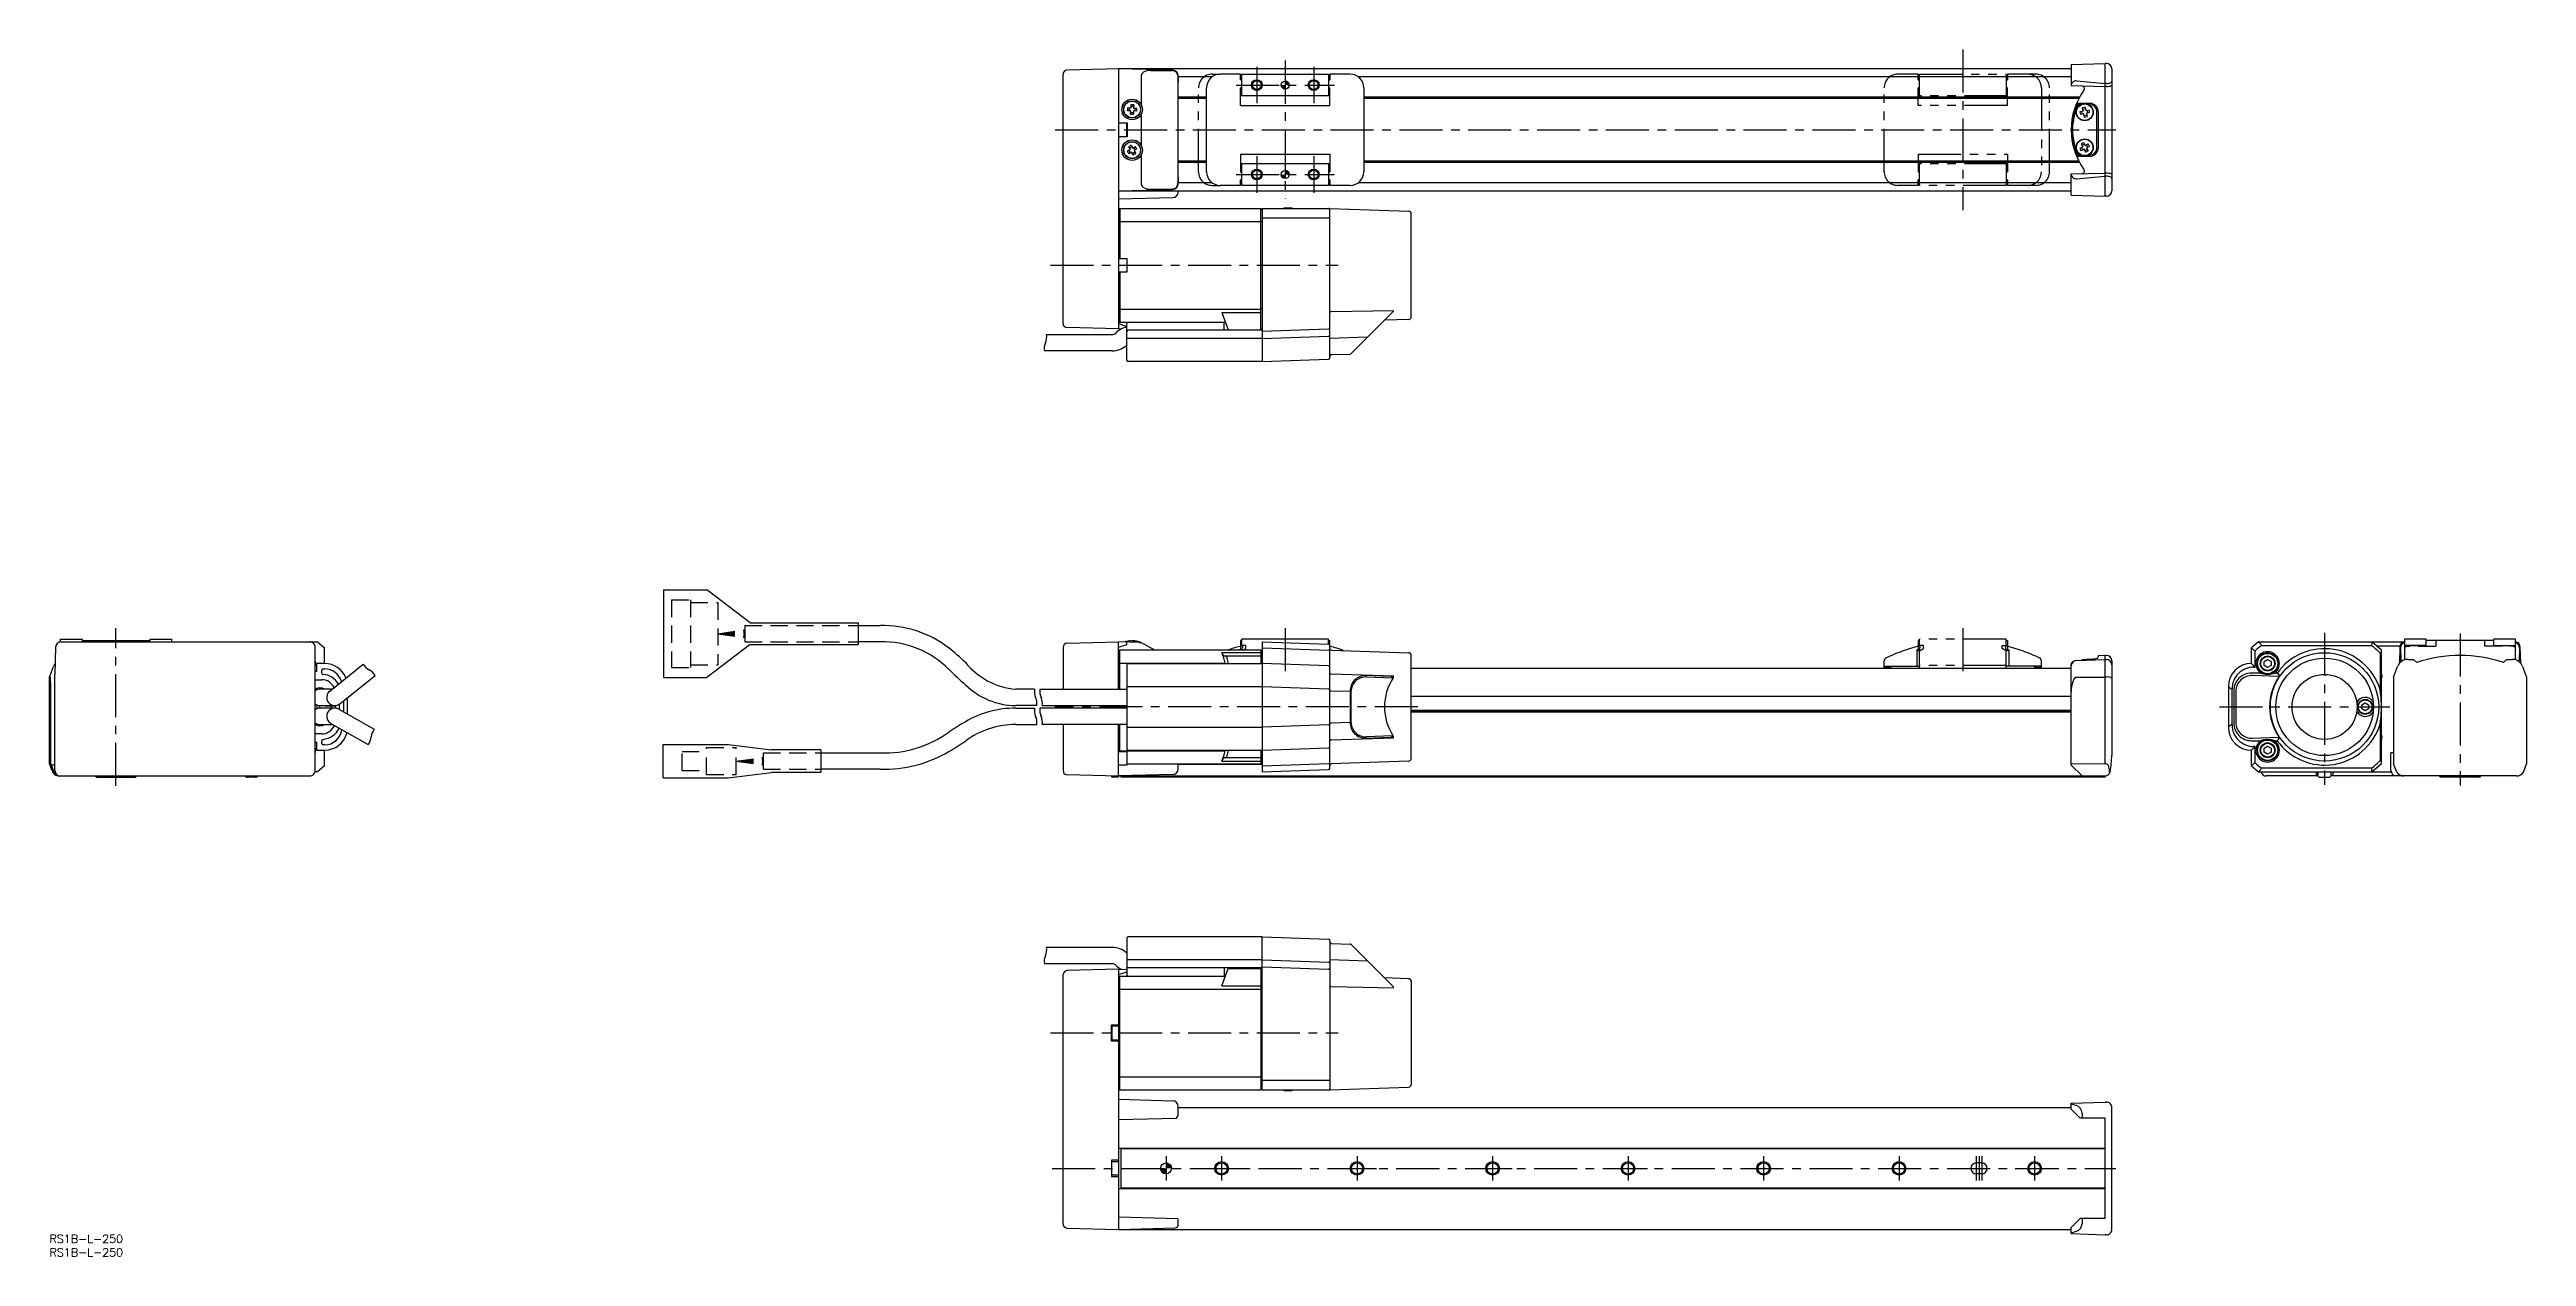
# Model space of a CAD drawing. Extents: x 0 to 914, y -8 to 437.
import ezdxf

# ---------------------------------------------------------------- set-up
doc = ezdxf.new("R2010")
doc.units = 0
doc.header["$LTSCALE"] = 0.5
for name, pattern in [('CENTER', [50.8, 31.75, -6.35, 6.35, -6.35]), ('DASHED', [19.05, 12.7, -6.35]), ('PHANTOM', [63.5, 31.75, -6.35, 6.35, -6.35, 6.35, -6.35])]:
    doc.linetypes.add(name, pattern=pattern)
for name, color, linetype in [('MSM_CENTER', 1, 'CENTER'), ('MSM_CONTINUOUS', 7, 'CONTINUOUS'), ('MSM_DASHED', 4, 'DASHED'), ('MSM_IMAGINARY', 6, 'PHANTOM'), ('MSM_NARROW', 5, 'CONTINUOUS'), ('MSM_PART_NUMBER', 7, 'CONTINUOUS')]:
    doc.layers.add(name, color=color, linetype=linetype)
doc.styles.get("Standard").update_dxf_attribs({"font": 'txt.shx', "height": 6, "bigfont": 'bigfont.shx'})

# ---------------------------------------------------------------- blocks, each defined once
blk = doc.blocks.new('*U3')
at = {"layer": 'MSM_PART_NUMBER'}
blk.add_text('RS1B-L-250', height=3, dxfattribs=at).set_placement((0, -3))
blk = doc.blocks.new('*U4')
at = {"layer": 'MSM_PART_NUMBER'}
blk.add_text('RS1B-L-250', height=3, dxfattribs=at).set_placement((0, -8))
blk = doc.blocks.new('*U5')
at = {"layer": 'MSM_CONTINUOUS', "linetype": 'CONTINUOUS'}
for p, q in [((409.97, 24.5), (410.12, 23.73)), ((410.12, 23.73), (410.56, 23.09)), ((410.56, 23.09), (411.21, 22.65)), ((411.97, 22.5), (411.21, 22.65)), ((411.97, 26.5), (411.97, 26.35)), ((412.74, 26.35), (411.97, 26.5)), ((411.97, 26.35), (411.97, 25.91)), ((411.97, 25.91), (411.97, 25.27)), ((411.97, 25.27), (411.97, 24.5)), ((411.97, 24.5), (411.97, 23.73)), ((411.97, 23.73), (411.97, 23.09)), ((411.97, 23.09), (411.97, 22.65)), ((411.97, 22.65), (411.97, 22.5)), ((412.74, 26.35), (413.39, 25.91)), ((413.39, 25.91), (413.82, 25.27)), ((413.82, 25.27), (413.97, 24.5))]:
    blk.add_line(p, q, dxfattribs=at)
for points in [[(409.97, 24.5), (410.12, 23.73), (411.97, 23.73)], [(410.12, 23.73), (410.56, 23.09), (411.97, 23.09)], [(410.56, 23.09), (411.21, 22.65), (411.97, 22.65)], [(411.97, 26.5), (411.97, 26.35), (412.74, 26.35)], [(411.97, 26.35), (411.97, 25.91), (413.39, 25.91)], [(411.97, 25.91), (411.97, 25.27), (413.82, 25.27)], [(411.97, 25.27), (411.97, 24.5), (413.97, 24.5)]]:
    blk.add_solid(points, dxfattribs=at)
at = {"layer": 'MSM_CONTINUOUS', "linetype": 'CONTINUOUS', "extrusion": (0, 0, -1)}
for points in [[(-409.97, 24.5), (-411.97, 24.5), (-411.97, 23.73)], [(-410.12, 23.73), (-411.97, 23.73), (-411.97, 23.09)], [(-410.56, 23.09), (-411.97, 23.09), (-411.97, 22.65)], [(-411.21, 22.65), (-411.97, 22.65), (-411.97, 22.5)], [(-411.97, 26.35), (-412.74, 26.35), (-413.39, 25.91)], [(-411.97, 25.91), (-413.39, 25.91), (-413.82, 25.27)], [(-411.97, 25.27), (-413.82, 25.27), (-413.97, 24.5)]]:
    blk.add_solid(points, dxfattribs=at)
blk = doc.blocks.new('*U6')
at = {"layer": 'MSM_CONTINUOUS', "linetype": 'CONTINUOUS'}
for p, q in [((454.47, 391.28), (454.67, 390.53)), ((454.67, 390.53), (455.22, 389.98)), ((455.97, 389.78), (455.22, 389.98)), ((455.97, 392.78), (455.97, 392.58)), ((456.72, 392.58), (455.97, 392.78)), ((455.97, 392.58), (455.97, 392.03)), ((455.97, 392.03), (455.97, 391.28)), ((455.97, 391.28), (455.97, 390.53)), ((455.97, 390.53), (455.97, 389.98)), ((455.97, 389.98), (455.97, 389.78)), ((456.72, 392.58), (457.27, 392.03)), ((457.27, 392.03), (457.47, 391.28))]:
    blk.add_line(p, q, dxfattribs=at)
for points in [[(454.47, 391.28), (454.67, 390.53), (455.97, 390.53)], [(454.67, 390.53), (455.22, 389.98), (455.97, 389.98)], [(455.97, 392.78), (455.97, 392.58), (456.72, 392.58)], [(455.97, 392.58), (455.97, 392.03), (457.27, 392.03)], [(455.97, 392.03), (455.97, 391.28), (457.47, 391.28)]]:
    blk.add_solid(points, dxfattribs=at)
at = {"layer": 'MSM_CONTINUOUS', "linetype": 'CONTINUOUS', "extrusion": (0, 0, -1)}
for points in [[(-454.47, 391.28), (-455.97, 391.28), (-455.97, 390.53)], [(-454.67, 390.53), (-455.97, 390.53), (-455.97, 389.98)], [(-455.22, 389.98), (-455.97, 389.98), (-455.97, 389.78)], [(-455.97, 392.58), (-456.72, 392.58), (-457.27, 392.03)], [(-455.97, 392.03), (-457.27, 392.03), (-457.47, 391.28)]]:
    blk.add_solid(points, dxfattribs=at)
blk = doc.blocks.new('*U7')
at = {"layer": 'MSM_CONTINUOUS', "linetype": 'CONTINUOUS'}
for p, q in [((454.47, 424.28), (454.67, 423.53)), ((454.67, 423.53), (455.22, 422.98)), ((455.97, 422.78), (455.22, 422.98)), ((455.97, 425.78), (455.97, 425.58)), ((456.72, 425.58), (455.97, 425.78)), ((455.97, 425.58), (455.97, 425.03)), ((455.97, 425.03), (455.97, 424.28)), ((455.97, 424.28), (455.97, 423.53)), ((455.97, 423.53), (455.97, 422.98)), ((455.97, 422.98), (455.97, 422.78)), ((456.72, 425.58), (457.27, 425.03)), ((457.27, 425.03), (457.47, 424.28))]:
    blk.add_line(p, q, dxfattribs=at)
for points in [[(454.47, 424.28), (454.67, 423.53), (455.97, 423.53)], [(454.67, 423.53), (455.22, 422.98), (455.97, 422.98)], [(455.97, 425.78), (455.97, 425.58), (456.72, 425.58)], [(455.97, 425.58), (455.97, 425.03), (457.27, 425.03)], [(455.97, 425.03), (455.97, 424.28), (457.47, 424.28)]]:
    blk.add_solid(points, dxfattribs=at)
at = {"layer": 'MSM_CONTINUOUS', "linetype": 'CONTINUOUS', "extrusion": (0, 0, -1)}
for points in [[(-454.47, 424.28), (-455.97, 424.28), (-455.97, 423.53)], [(-454.67, 423.53), (-455.97, 423.53), (-455.97, 422.98)], [(-455.22, 422.98), (-455.97, 422.98), (-455.97, 422.78)], [(-455.97, 425.58), (-456.72, 425.58), (-457.27, 425.03)], [(-455.97, 425.03), (-457.27, 425.03), (-457.47, 424.28)]]:
    blk.add_solid(points, dxfattribs=at)

msp = doc.modelspace()

# ---------------------------------------------------------------- linework, layer by layer
at = {"layer": 'MSM_CENTER'}
for p, q in [((445.47, 431.01), (445.47, 417.55)), ((455.97, 433.3), (455.97, 382.38)), ((466.47, 431.01), (466.47, 417.55)), ((705.97, 437.4), (705.97, 378.16)), ((437.82, 424.28), (474.12, 424.28)), ((371.11, 407.78), (762.47, 407.78)), ((445.47, 398.01), (445.47, 384.55)), ((466.47, 398.01), (466.47, 384.55)), ((437.82, 391.28), (474.12, 391.28)), ((369.3, 357.78), (475.53, 357.78)), ((24.5, 165.66), (24.5, 223.82)), ((455.97, 223.82), (455.97, 204.82)), ((705.97, 223.82), (705.97, 204.82)), ((839.47, 222.1), (839.47, 166.04)), ((889.47, 221.85), (889.47, 165.79)), ((504.85, 194.82), (371.01, 194.82)), ((800.69, 194.82), (863.55, 194.82)), ((369.3, 74.5), (475.53, 74.5)), ((411.97, 29), (411.97, 20)), ((432.47, 29), (432.47, 20)), ((482.47, 29), (482.47, 20)), ((532.47, 29), (532.47, 20)), ((582.47, 29), (582.47, 20)), ((632.47, 29), (632.47, 20)), ((682.47, 29), (682.47, 20)), ((710.97, 29), (710.97, 20)), ((711.97, 29), (711.97, 20)), ((712.97, 29), (712.97, 20)), ((732.47, 29), (732.47, 20)), ((369.96, 24.5), (762.47, 24.5)), ((425.29, 24.5), (439.65, 24.5)), ((475.29, 24.5), (489.65, 24.5)), ((525.29, 24.5), (539.65, 24.5)), ((575.29, 24.5), (589.65, 24.5)), ((625.29, 24.5), (639.65, 24.5)), ((675.29, 24.5), (689.65, 24.5)), ((725.29, 24.5), (739.65, 24.5))]:
    msp.add_line(p, q, dxfattribs=at)
at = {"layer": 'MSM_CONTINUOUS'}
for p, q in [((394.47, 430.28), (375.43, 429.78)), ((414.53, 429.76), (394.47, 430.28)), ((745.97, 430.28), (394.47, 430.28)), ((394.47, 430.28), (394.47, 334.28)), ((406.39, 429.72), (414.39, 429.63)), ((745.97, 431.85), (758.47, 432.28)), ((745.97, 431.85), (745.97, 424.07)), ((758.97, 432.28), (758.47, 432.28)), ((758.47, 383.28), (758.47, 432.28)), ((760.97, 430.28), (760.97, 385.28)), ((373.97, 336.28), (373.97, 428.28)), ((402.85, 427.81), (402.85, 417.02)), ((416.37, 427.66), (416.37, 387.91)), ((416.41, 417.78), (416.41, 425.37)), ((416.46, 427.37), (416.47, 427.37)), ((428.97, 427.28), (416.46, 427.28)), ((416.47, 427.28), (416.47, 427.76)), ((426.97, 392.28), (426.97, 423.28)), ((439.47, 428.28), (431.97, 428.28)), ((439.47, 426.28), (439.47, 428.28)), ((439.97, 427.28), (439.47, 427.28)), ((439.47, 426.28), (439.97, 426.28)), ((439.97, 423.28), (439.47, 423.28)), ((439.47, 416.78), (439.47, 423.28)), ((439.97, 420.28), (439.97, 428.28)), ((439.97, 428.28), (471.97, 428.28)), ((471.97, 428.28), (471.97, 420.28)), ((472.47, 427.28), (471.97, 427.28)), ((471.97, 426.28), (472.47, 426.28)), ((472.47, 423.28), (471.97, 423.28)), ((479.97, 428.28), (472.47, 428.28)), ((472.47, 428.28), (472.47, 426.28)), ((472.47, 416.78), (472.47, 423.28)), ((745.97, 427.28), (482.97, 427.28)), ((484.97, 423.27), (484.97, 392.29)), ((745.97, 424.07), (745.97, 424.09)), ((745.97, 424.07), (758.47, 423.78)), ((747.9, 425.85), (758.47, 424.91)), ((758.97, 424.91), (758.47, 424.91)), ((758.97, 423.78), (758.47, 423.78)), ((398.94, 414.79), (397.71, 414.83)), ((398.98, 415.81), (397.75, 415.86)), ((398.4, 415.83), (398.37, 414.8)), ((398.9, 413.56), (398.94, 414.79)), ((398.92, 414.21), (399.95, 414.18)), ((399.02, 417.04), (398.98, 415.81)), ((400.02, 416.35), (398.99, 416.39)), ((399.97, 414.75), (399.93, 413.52)), ((401.2, 414.71), (399.97, 414.75)), ((400.05, 417.01), (400, 415.78)), ((400, 415.78), (401.23, 415.74)), ((400.54, 414.73), (400.58, 415.76)), ((402.85, 413.55), (402.85, 402.02)), ((426.97, 419.78), (416.41, 419.78)), ((426.97, 419.28), (416.41, 419.28)), ((416.42, 417.75), (416.41, 417.78)), ((416.42, 397.82), (416.42, 417.75)), ((472.47, 420.28), (439.47, 420.28)), ((439.47, 416.78), (472.47, 416.78)), ((749.05, 419.78), (484.97, 419.78)), ((748.78, 419.28), (484.97, 419.28)), ((752.97, 417.53), (748.4, 417.53)), ((749.44, 417.03), (748.62, 417.03)), ((750.36, 414.67), (749.16, 414.39)), ((750.59, 413.67), (749.39, 413.39)), ((749.8, 414.54), (750.03, 413.54)), ((750.08, 415.87), (750.36, 414.67)), ((751.23, 415.46), (750.23, 415.23)), ((750.86, 412.47), (750.59, 413.67)), ((750.71, 413.11), (751.72, 413.34)), ((751.08, 416.1), (751.36, 414.9)), ((751.36, 414.9), (752.56, 415.18)), ((752.79, 414.17), (751.59, 413.9)), ((751.59, 413.9), (751.86, 412.7)), ((752.15, 414.02), (751.92, 415.03)), ((752.97, 417.03), (752.51, 417.03)), ((755.47, 401.03), (755.47, 414.53)), ((755.97, 414.53), (755.97, 401.03)), ((394.47, 410.4), (397.59, 410.4)), ((397.47, 410.28), (394.47, 410.28)), ((394.47, 405.28), (397.47, 405.28)), ((397.59, 405.17), (394.47, 405.17)), ((397.47, 410.28), (397.59, 410.4)), ((397.47, 405.28), (397.47, 410.28)), ((397.59, 405.17), (397.47, 405.28)), ((397.59, 410.4), (397.59, 405.17)), ((749.67, 402.56), (750.27, 401.48)), ((750.89, 402.48), (749.99, 401.98)), ((750.57, 403.06), (751.17, 401.98)), ((751.17, 401.98), (752.25, 402.58)), ((752.17, 401.36), (751.67, 402.26)), ((398.77, 400.48), (397.7, 399.87)), ((398.16, 401.55), (398.77, 400.48)), ((399.28, 399.58), (398.21, 398.97)), ((398.27, 400.19), (398.78, 399.3)), ((399.38, 401.48), (398.49, 400.97)), ((399.06, 402.06), (399.67, 400.98)), ((399.89, 398.51), (399.28, 399.58)), ((399.56, 399.08), (400.46, 399.59)), ((399.67, 400.98), (400.74, 401.59)), ((400.67, 400.37), (400.16, 401.27)), ((401.24, 400.7), (400.17, 400.09)), ((400.17, 400.09), (400.78, 399.02)), ((402.85, 398.55), (402.85, 387.76)), ((416.42, 397.82), (416.41, 397.78)), ((416.41, 390.19), (416.41, 397.78)), ((416.41, 396.28), (426.97, 396.28)), ((416.41, 395.78), (426.97, 395.78)), ((439.47, 398.78), (439.47, 392.28)), ((439.47, 398.78), (472.47, 398.78)), ((472.47, 395.28), (439.47, 395.28)), ((439.97, 387.28), (439.97, 395.28)), ((471.97, 395.28), (471.97, 387.28)), ((472.47, 398.78), (472.47, 392.28)), ((484.97, 396.28), (748.78, 396.28)), ((484.97, 395.78), (749.05, 395.78)), ((748.4, 398.03), (752.97, 398.03)), ((748.62, 398.53), (749.44, 398.53)), ((750.27, 401.48), (749.2, 400.88)), ((750.77, 400.58), (749.7, 399.98)), ((749.77, 401.2), (750.27, 400.3)), ((751.37, 399.51), (750.77, 400.58)), ((751.05, 400.08), (751.95, 400.58)), ((752.75, 401.68), (751.67, 401.08)), ((751.67, 401.08), (752.27, 400.01)), ((752.51, 398.53), (752.97, 398.53)), ((394.47, 385.28), (414.53, 385.81)), ((394.47, 385.28), (745.97, 385.28)), ((406.39, 385.85), (414.39, 385.94)), ((416.46, 388.28), (428.97, 388.28)), ((416.46, 388.19), (416.47, 388.19)), ((416.47, 387.81), (416.47, 388.28)), ((416.47, 385.28), (416.47, 384.81)), ((439.47, 387.28), (431.97, 387.28)), ((439.47, 392.28), (439.97, 392.28)), ((439.97, 389.28), (439.47, 389.28)), ((439.47, 387.28), (439.47, 389.28)), ((439.47, 388.28), (439.97, 388.28)), ((471.97, 387.28), (439.97, 387.28)), ((471.97, 392.28), (472.47, 392.28)), ((472.47, 389.28), (471.97, 389.28)), ((471.97, 388.28), (472.47, 388.28)), ((472.47, 389.28), (472.47, 387.28)), ((479.97, 387.28), (472.47, 387.28)), ((482.97, 388.28), (745.97, 388.28)), ((745.97, 391.49), (758.47, 391.78)), ((745.97, 391.48), (745.97, 391.49)), ((745.97, 383.72), (745.97, 391.49)), ((747.9, 389.72), (758.47, 390.65)), ((758.97, 391.78), (758.47, 391.78)), ((758.97, 390.65), (758.47, 390.65)), ((394.47, 382.28), (414.53, 382.81)), ((394.97, 378.78), (394.47, 378.28)), ((394.97, 378.78), (446.97, 378.78)), ((394.97, 378.78), (394.97, 360.28)), ((447.47, 378.28), (446.97, 378.78)), ((446.97, 333.98), (446.97, 378.78)), ((447.47, 378.78), (472.47, 378.78)), ((447.47, 378.78), (447.47, 322.28)), ((447.47, 375.28), (471.99, 375.28)), ((455.47, 379.03), (458.47, 379.03)), ((455.47, 379.03), (455.47, 378.78)), ((458.47, 378.78), (458.47, 379.03)), ((472.47, 323.64), (472.47, 378.78)), ((472.47, 378.78), (501.51, 377.77)), ((502.47, 338.8), (502.47, 376.77)), ((745.97, 383.72), (758.47, 383.28)), ((758.97, 383.28), (758.47, 383.28)), ((394.47, 373.78), (394.97, 373.95)), ((394.97, 373.95), (446.97, 373.95)), ((447.47, 373.78), (446.97, 373.95)), ((394.47, 360.28), (397.47, 360.28)), ((397.47, 360.28), (397.47, 355.28)), ((397.47, 355.28), (394.47, 355.28)), ((394.97, 355.28), (394.97, 336.78)), ((394.47, 341.79), (394.97, 341.62)), ((394.97, 341.62), (446.97, 341.62)), ((432.53, 340.42), (446.97, 340.42)), ((432.53, 340.42), (434.87, 333.98)), ((447.47, 341.79), (446.97, 341.62)), ((472.96, 340.71), (495.94, 341.13)), ((495.79, 340.7), (480.28, 325.19)), ((367.89, 332.21), (392.05, 332.21)), ((394.47, 334.28), (375.43, 334.78)), ((394.47, 337.28), (394.97, 336.78)), ((394.47, 336.24), (397.47, 335.24)), ((394.47, 334.28), (395.5, 334.3)), ((394.97, 336.78), (433.85, 336.78)), ((397.47, 322.78), (397.47, 336.28)), ((447.47, 330.78), (397.47, 330.78)), ((447.47, 333.78), (397.97, 333.78)), ((433.47, 333.78), (433.47, 336.78)), ((434.87, 333.98), (446.97, 333.98)), ((445.57, 333.98), (445.57, 333.78)), ((446.97, 333.98), (447.47, 334.48)), ((447.47, 333.41), (471.99, 334.27)), ((447.47, 330.78), (472, 331.64)), ((471.99, 334.27), (472, 334.27)), ((486.35, 331.26), (472.47, 330.78)), ((501.51, 337.8), (492.57, 337.48)), ((392.05, 326.21), (367.08, 326.21)), ((447.47, 322.28), (397.97, 322.28)), ((447.47, 322.28), (471.99, 323.14)), ((472.96, 324.8), (479.94, 325.04)), ((226.55, 237.98), (226.55, 205.66)), ((226.55, 237.98), (242.55, 237.98)), ((258.55, 225.78), (242.55, 237.98)), ((4, 219.82), (12, 219.82)), ((4, 218.8), (4, 219.82)), ((12, 219.82), (12, 218.82)), ((37, 219.82), (45, 219.82)), ((37, 219.82), (37, 218.82)), ((45, 219.82), (45, 218.82)), ((258.55, 225.78), (298.55, 225.78)), ((298.55, 217.86), (298.55, 225.78)), ((298.55, 224.82), (306.55, 224.82)), ((471.97, 219.82), (439.97, 219.82)), ((439.97, 217.31), (439.97, 219.82)), ((471.97, 217.96), (471.97, 219.82)), ((868.97, 219.82), (868.97, 212.14)), ((876.97, 219.82), (868.97, 219.82)), ((876.97, 217.19), (876.97, 219.82)), ((909.97, 219.82), (901.97, 219.82)), ((901.97, 217.19), (901.97, 219.82)), ((909.97, 212.14), (909.97, 219.82)), ((2.26, 216.87), (2, 206.82)), ((4.26, 218.82), (98.87, 218.82)), ((12, 219.32), (37, 219.32)), ((15.5, 219.32), (15.5, 219.08)), ((16.3, 219.02), (16.3, 219.18)), ((16.81, 219.18), (16.81, 219.09)), ((17.7, 219.13), (17.7, 219.18)), ((31.47, 219.18), (31.47, 219.18)), ((32.5, 219.01), (32.5, 219.18)), ((32.53, 219.18), (32.53, 219.01)), ((33.5, 219.32), (33.5, 219.06)), ((98, 171.32), (98, 216.82)), ((101.5, 210.82), (98.5, 210.82)), ((98.5, 210.82), (98.5, 207.82)), ((98.87, 218.82), (101.5, 216.57)), ((101.5, 210.82), (101.5, 216.57)), ((103.38, 200.66), (115.75, 210.6)), ((258.55, 217.86), (242.55, 205.66)), ((258.55, 217.86), (298.55, 217.86)), ((306.54, 218.82), (298.55, 218.82)), ((373.97, 216.72), (373.97, 201.32)), ((375.53, 218.32), (394.47, 218.82)), ((394.47, 201.32), (394.47, 218.82)), ((402.85, 218.6), (394.47, 218.82)), ((394.47, 216.82), (397.47, 217.82)), ((394.97, 215.82), (394.47, 215.32)), ((394.47, 210.81), (394.97, 210.98)), ((394.97, 201.32), (394.97, 215.82)), ((394.97, 215.82), (446.97, 215.82)), ((394.97, 210.98), (433.85, 210.98)), ((397.47, 217.82), (397.47, 218.74)), ((397.47, 210.32), (397.47, 179.32)), ((397.97, 210.82), (447.47, 210.82)), ((398.77, 219.18), (398.77, 219.13)), ((398.94, 219.15), (398.94, 219.18)), ((398.98, 219.18), (398.98, 219.15)), ((399.67, 219.09), (399.67, 219.18)), ((400, 219.18), (400, 219.18)), ((400.17, 219.18), (400.17, 219.02)), ((402.11, 218.62), (402.51, 218.62)), ((402.51, 218.61), (402.51, 218.62)), ((402.85, 218.6), (407.67, 215.82)), ((432.53, 214.83), (446.97, 214.83)), ((433.85, 213.62), (433.81, 213.62)), ((433.85, 213.62), (446.97, 213.62)), ((433.85, 210.82), (433.85, 210.98)), ((439.47, 215.82), (438.97, 215.82)), ((439.47, 219.32), (439.47, 215.82)), ((439.97, 219.32), (439.47, 219.32)), ((441.47, 217.42), (439.97, 217.42)), ((439.97, 215.82), (439.97, 215.99)), ((440.17, 217.11), (440.17, 216.59)), ((440.43, 215.82), (441.47, 216.42)), ((441.47, 216.42), (441.47, 217.42)), ((446.97, 215.82), (446.97, 210.82)), ((446.97, 215.82), (447.47, 215.32)), ((446.97, 214.83), (447.47, 214.46)), ((446.97, 213.62), (447.47, 213.12)), ((447.47, 218.82), (447.47, 170.82)), ((447.47, 218.82), (471.99, 217.96)), ((447.47, 216.57), (472, 215.71)), ((471.99, 209.96), (447.47, 210.82)), ((471.97, 219.32), (472.47, 219.32)), ((471.99, 217.96), (472, 217.96)), ((472.47, 172.17), (472.47, 219.32)), ((472.96, 215.8), (501.51, 214.8)), ((502.47, 175.83), (502.47, 213.8)), ((745.97, 173.32), (745.97, 210.43)), ((746.35, 211.12), (746.07, 211.12)), ((746.47, 211.62), (746.87, 211.62)), ((746.47, 211.62), (746.47, 211.27)), ((747.9, 211.95), (758.47, 212.32)), ((758.47, 213.82), (755.97, 213.6)), ((755.97, 213.6), (755.97, 213.14)), ((758.47, 173.82), (758.47, 213.82)), ((758.97, 213.82), (758.47, 213.82)), ((758.47, 212.32), (758.97, 212.32)), ((760.97, 211.82), (760.97, 177.02)), ((815.1, 218.82), (812.47, 216.57)), ((812.47, 216.57), (813.33, 215.71)), ((812.47, 210.82), (812.47, 216.57)), ((813.32, 209.96), (812.47, 210.82)), ((813.83, 209.46), (812.47, 210.82)), ((813.33, 215.71), (813.83, 215.5)), ((813.83, 209.46), (813.83, 215.5)), ((815.1, 218.82), (815.96, 217.96)), ((815.1, 218.82), (868.97, 218.82)), ((815.96, 217.96), (816.13, 217.46)), ((816.13, 217.46), (856.8, 217.46)), ((817.22, 211.54), (818.47, 212.26)), ((817.22, 210.1), (817.22, 211.54)), ((818.47, 212.26), (819.72, 211.54)), ((819.72, 211.54), (819.72, 210.1)), ((856.97, 217.96), (856.8, 217.46)), ((860.47, 215.69), (856.97, 218.82)), ((856.97, 218.82), (856.97, 217.96)), ((858.65, 217.32), (867.3, 217.32)), ((859.97, 214.63), (860.47, 214.84)), ((859.97, 214.63), (859.97, 201.24)), ((860.47, 173.95), (860.47, 215.69)), ((867.24, 216.87), (867.08, 210.89)), ((867.54, 216.56), (867.63, 211.94)), ((876.97, 217.42), (868.97, 217.42)), ((869.97, 217.19), (870.97, 217.19)), ((870.14, 212.32), (872.34, 212.32)), ((870.97, 217.19), (870.97, 217.31)), ((873.97, 217.31), (870.97, 217.31)), ((872.34, 212.32), (873.47, 211.19)), ((873.97, 217.31), (873.97, 217.19)), ((873.97, 217.19), (880.47, 217.19)), ((901.97, 219.32), (876.97, 219.32)), ((880.47, 219.32), (880.47, 217.19)), ((898.47, 219.32), (898.47, 217.19)), ((904.97, 217.19), (898.47, 217.19)), ((901.97, 217.42), (909.97, 217.42)), ((904.97, 217.31), (904.97, 217.19)), ((907.97, 217.31), (904.97, 217.31)), ((905.47, 211.19), (906.6, 212.32)), ((906.6, 212.32), (908.81, 212.32)), ((907.97, 217.19), (907.97, 217.31)), ((908.97, 217.19), (907.97, 217.19)), ((911.4, 216.56), (911.32, 211.94)), ((911.87, 210.89), (911.71, 216.87)), ((0, 205.82), (1.41, 209.69)), ((0.37, 205.75), (0, 205.82)), ((0, 173.82), (0, 205.82)), ((2, 171.32), (2, 206.82)), ((98.5, 207.82), (98, 207.82)), ((98, 204.82), (100.46, 204.82)), ((98.66, 201.64), (98.66, 201.11)), ((99.66, 201.82), (99.66, 201.32)), ((104.2, 201.32), (99.76, 201.32)), ((100.46, 207.3), (100.46, 208.32)), ((100.96, 208.82), (101.46, 208.82)), ((107.14, 195.98), (120.15, 206.44)), ((226.55, 205.66), (242.55, 205.66)), ((363.47, 201.32), (356.55, 201.32)), ((365.47, 201.32), (397.47, 201.32)), ((397.47, 202.32), (447.47, 202.32)), ((447.47, 202.32), (471.99, 201.47)), ((471.99, 201.47), (472.47, 201.47)), ((472.96, 207.01), (495.94, 206.22)), ((495.1, 206.03), (485.63, 206.36)), ((485.97, 205.86), (495.43, 205.53)), ((495.43, 205.53), (495.79, 205.58)), ((502.47, 209.12), (745.97, 209.12)), ((747.9, 205.75), (758.47, 205.82)), ((758.97, 205.82), (758.47, 205.82)), ((803.97, 202.32), (804.83, 201.47)), ((803.97, 202.32), (803.97, 187.31)), ((804.83, 201.47), (805.33, 201.47)), ((805.33, 188.17), (805.33, 201.47)), ((815.91, 207.3), (812.49, 207.3)), ((822.39, 206.03), (812.93, 206.36)), ((813.33, 209.96), (813.32, 209.96)), ((813.32, 209.46), (813.83, 209.46)), ((815.91, 207.3), (816.21, 207.71)), ((818.47, 209.37), (817.22, 210.1)), ((819.72, 210.1), (818.47, 209.37)), ((820.74, 207.71), (821.03, 207.3)), ((821.99, 207.3), (821.03, 207.3)), ((821.99, 207.3), (822.39, 207.01)), ((822.39, 207.01), (822.82, 206.22)), ((859.97, 201.24), (860.47, 201.24)), ((864.97, 205.82), (866.38, 209.69)), ((864.97, 205.82), (864.97, 173.82)), ((912.56, 209.69), (913.97, 205.82)), ((913.97, 205.82), (913.97, 173.82)), ((0.44, 173.9), (0.44, 200.09)), ((98.66, 195.53), (98.66, 194.11)), ((99.66, 195.32), (99.66, 194.32)), ((99.76, 195.32), (105.26, 195.32)), ((105.26, 194.32), (99.76, 194.32)), ((101.76, 195.07), (101.76, 195.32)), ((105.46, 195.07), (101.76, 195.07)), ((103.96, 194.32), (103.96, 195.07)), ((105.46, 195.07), (105.46, 194.31)), ((106.73, 193.93), (119.83, 186.54)), ((106.96, 193.8), (106.96, 195.85)), ((108.46, 197.04), (108.46, 192.96)), ((110, 192.09), (110, 198.28)), ((364.28, 195.32), (356.55, 195.32)), ((356.55, 194.32), (363.47, 194.32)), ((397.47, 194.32), (365.47, 194.32)), ((366.28, 195.32), (397.47, 195.32)), ((373.97, 195.32), (373.97, 194.32)), ((394.47, 194.32), (394.47, 195.32)), ((394.97, 195.32), (394.97, 194.32)), ((472.47, 200.8), (472.96, 200.8)), ((472.96, 200.8), (479.94, 200.56)), ((479.94, 200.56), (479.94, 189.08)), ((479.94, 200.56), (480.28, 200.56)), ((480.28, 189.08), (480.28, 200.56)), ((502.47, 198.82), (745.97, 198.82)), ((502.47, 193.61), (745.97, 193.61)), ((502.47, 193.32), (745.97, 193.32)), ((502.47, 193.03), (745.97, 193.03)), ((805.99, 200.8), (805.99, 188.83)), ((806.73, 200.56), (806.73, 189.08)), ((853.22, 195.54), (854.47, 196.26)), ((853.22, 194.1), (853.22, 195.54)), ((854.47, 193.37), (853.22, 194.1)), ((854.47, 196.26), (855.72, 195.54)), ((855.72, 194.1), (854.47, 193.37)), ((855.72, 195.54), (855.72, 194.1)), ((860.47, 194.86), (860.47, 194.77)), ((100.46, 184.82), (98, 184.82)), ((98.66, 188.53), (98.66, 188)), ((99.66, 188.32), (99.66, 187.82)), ((99.76, 188.32), (104.47, 188.32)), ((103.79, 188.71), (117.59, 180.91)), ((356.55, 188.32), (364.28, 188.32)), ((397.47, 188.32), (366.28, 188.32)), ((373.97, 188.32), (373.97, 171.82)), ((394.47, 168.82), (394.47, 188.32)), ((394.97, 178.32), (394.97, 188.32)), ((397.47, 187.32), (447.47, 187.32)), ((471.99, 188.17), (447.47, 187.31)), ((471.99, 188.17), (472.47, 188.17)), ((472.47, 188.83), (472.96, 188.83)), ((479.94, 189.08), (472.96, 188.83)), ((472.96, 182.63), (495.94, 183.42)), ((479.94, 189.08), (480.28, 189.08)), ((485.63, 183.28), (495.1, 183.61)), ((495.43, 184.11), (485.97, 183.78)), ((495.79, 184.06), (495.43, 184.11)), ((804.83, 188.17), (803.97, 187.31)), ((804.83, 188.17), (805.33, 188.17)), ((812.93, 183.28), (822.39, 183.61)), ((822.39, 182.63), (822.82, 183.42)), ((859.97, 188.39), (860.47, 188.39)), ((859.97, 188.39), (859.97, 175)), ((0.44, 173.9), (0, 173.82)), ((0.92, 171.29), (0, 173.82)), ((0.44, 173.9), (1.31, 171.29)), ((98, 181.82), (98.5, 181.82)), ((98.5, 181.82), (98.5, 178.82)), ((98.5, 178.82), (101.5, 178.82)), ((100.46, 181.32), (100.46, 182.33)), ((101.46, 180.82), (100.96, 180.82)), ((101.5, 173.07), (101.5, 178.82)), ((226.42, 168.66), (226.42, 180.98)), ((226.42, 180.98), (250.42, 180.98)), ((250.42, 180.98), (266.42, 178.98)), ((284.55, 178.98), (266.42, 178.98)), ((284.55, 178.98), (284.55, 170.66)), ((284.55, 177.82), (306.55, 177.82)), ((394.47, 178.83), (394.97, 178.65)), ((394.47, 178.32), (397.47, 178.32)), ((394.97, 178.65), (433.85, 178.65)), ((397.47, 178.32), (397.47, 173.32)), ((397.47, 173.82), (446.97, 173.82)), ((397.97, 178.82), (447.47, 178.82)), ((416.47, 171.84), (416.47, 173.82)), ((416.47, 173.73), (447.47, 173.73)), ((432.53, 174.8), (446.97, 174.8)), ((446.97, 176.02), (433.83, 176.02)), ((433.85, 178.65), (433.85, 178.82)), ((446.97, 178.82), (446.97, 173.82)), ((447.47, 176.52), (446.97, 176.02)), ((447.47, 175.18), (446.97, 174.8)), ((447.47, 174.32), (446.97, 173.82)), ((447.47, 178.82), (471.99, 179.67)), ((447.47, 173.07), (472, 173.92)), ((501.51, 174.83), (472.96, 173.84)), ((745.97, 173.9), (758.47, 173.82)), ((758.79, 173.82), (758.47, 173.82)), ((812.47, 178.82), (813.83, 180.17)), ((812.47, 178.82), (813.32, 179.67)), ((812.47, 173.07), (812.47, 178.82)), ((812.47, 173.07), (813.33, 173.92)), ((812.49, 182.34), (815.91, 182.34)), ((813.83, 180.17), (813.32, 180.17)), ((813.32, 179.67), (813.33, 179.67)), ((813.33, 173.92), (813.83, 174.14)), ((813.83, 174.14), (813.83, 180.17)), ((815.91, 182.34), (816.21, 181.93)), ((817.22, 179.54), (818.47, 180.26)), ((817.22, 178.1), (817.22, 179.54)), ((818.47, 177.37), (817.22, 178.1)), ((818.47, 180.26), (819.72, 179.54)), ((819.72, 178.1), (818.47, 177.37)), ((819.72, 179.54), (819.72, 178.1)), ((821.03, 182.34), (820.74, 181.93)), ((821.03, 182.34), (821.99, 182.34)), ((821.99, 182.34), (822.39, 182.63)), ((856.97, 170.82), (860.47, 173.95)), ((859.97, 175), (860.47, 174.8)), ((864.97, 177.82), (863.97, 177.82)), ((863.97, 171.32), (863.97, 177.82)), ((866.08, 170.77), (864.97, 173.82)), ((912.86, 170.77), (913.97, 173.82)), ((2, 173.32), (0.63, 173.32)), ((3.65, 169.32), (21.45, 169.32)), ((17, 169.12), (17, 169.32)), ((17.3, 168.82), (17, 169.12)), ((17.3, 168.82), (31.7, 168.82)), ((21.45, 169.32), (21.5, 169.39)), ((21.5, 169.39), (27.5, 169.39)), ((27.5, 169.39), (27.55, 169.32)), ((27.55, 169.32), (71.45, 169.32)), ((32, 169.12), (31.7, 168.82)), ((32, 169.32), (32, 169.12)), ((71.45, 169.32), (71.5, 169.39)), ((71.5, 169.39), (77.5, 169.39)), ((76, 168.82), (73, 168.82)), ((77.5, 169.39), (77.55, 169.32)), ((77.55, 169.32), (96, 169.32)), ((98.87, 170.82), (97.94, 170.82)), ((101.5, 173.07), (98.87, 170.82)), ((226.42, 168.66), (250.42, 168.66)), ((250.42, 168.66), (266.42, 170.66)), ((284.55, 170.66), (266.42, 170.66)), ((306.55, 171.82), (284.55, 171.82)), ((375.43, 169.82), (394.47, 169.32)), ((391.97, 168.82), (391.97, 169.38)), ((394.47, 168.82), (391.97, 168.82)), ((397.47, 173.32), (394.47, 173.32)), ((414.53, 169.84), (394.47, 169.32)), ((394.47, 169.32), (758.47, 169.32)), ((395.47, 168.82), (395.47, 169.32)), ((395.47, 169.12), (758.47, 169.12)), ((758.47, 168.82), (395.47, 168.82)), ((447.47, 170.82), (471.99, 171.67)), ((472, 171.67), (471.99, 171.67)), ((745.97, 173.32), (749.97, 169.32)), ((758.47, 169.32), (758.47, 168.82)), ((760.1, 170.77), (760.13, 170.34)), ((812.47, 173.07), (815.1, 170.82)), ((815.06, 170.82), (864.04, 170.82)), ((815.1, 170.82), (815.96, 171.67)), ((815.96, 171.67), (816.13, 172.17)), ((856.8, 172.17), (816.13, 172.17)), ((836.43, 169.32), (817.97, 169.32)), ((836.43, 170.82), (836.43, 169.32)), ((836.47, 169.39), (836.43, 169.32)), ((836.47, 170.82), (836.47, 169.39)), ((837.07, 169.39), (836.47, 169.39)), ((836.97, 170.82), (836.97, 169.82)), ((837.97, 168.82), (840.97, 168.82)), ((842.47, 169.39), (841.87, 169.39)), ((841.97, 169.82), (841.97, 170.82)), ((842.47, 170.82), (842.47, 169.39)), ((842.52, 169.32), (842.47, 169.39)), ((842.52, 170.82), (842.52, 169.32)), ((910.32, 169.32), (842.52, 169.32)), ((856.97, 171.67), (856.8, 172.17)), ((856.97, 170.82), (856.97, 171.67)), ((881.97, 169.12), (881.97, 169.32)), ((881.97, 169.12), (882.27, 168.82)), ((896.67, 168.82), (882.27, 168.82)), ((896.67, 168.82), (896.97, 169.12)), ((896.97, 169.32), (896.97, 169.12)), ((447.47, 110), (397.97, 110)), ((447.47, 110), (471.99, 109.14)), ((447.47, 53.5), (447.47, 110)), ((392.05, 106.08), (367.89, 106.08)), ((397.47, 109.5), (397.47, 96)), ((447.47, 101.5), (397.47, 101.5)), ((447.47, 101.5), (472, 100.64)), ((472.47, 108.64), (472.47, 53.5)), ((486.35, 101.02), (472.47, 101.5)), ((472.96, 107.48), (479.94, 107.24)), ((495.79, 91.58), (480.28, 107.09)), ((367.08, 100.08), (392.05, 100.08)), ((373.97, 4), (373.97, 96.06)), ((394.47, 98), (375.43, 97.5)), ((394.47, 98), (394.47, 2)), ((394.47, 98), (397.47, 97.96)), ((394.47, 96.04), (397.47, 97.04)), ((394.47, 95), (394.97, 95.5)), ((394.97, 53.5), (394.97, 95.5)), ((394.97, 95.5), (433.85, 95.5)), ((447.47, 98.5), (397.97, 98.5)), ((432.53, 91.87), (434.87, 98.3)), ((432.53, 91.87), (446.97, 91.87)), ((433.47, 98.5), (433.47, 95.5)), ((434.87, 98.3), (446.97, 98.3)), ((445.57, 98.3), (445.57, 98.5)), ((446.97, 98.3), (446.97, 53.5)), ((446.97, 98.3), (447.47, 97.8)), ((447.47, 98.87), (471.99, 98.01)), ((471.99, 98.01), (472, 98.01)), ((472.96, 91.58), (495.94, 91.15)), ((501.51, 94.49), (492.57, 94.8)), ((502.47, 93.49), (502.47, 55.51)), ((394.47, 90.49), (394.97, 90.66)), ((394.97, 90.66), (446.97, 90.66)), ((447.47, 90.49), (446.97, 90.66)), ((391.87, 77.5), (394.47, 77.55)), ((391.87, 71.5), (391.87, 77.5)), ((391.87, 76.96), (391.97, 76.96)), ((391.97, 77.5), (391.97, 71.5)), ((394.47, 77), (391.97, 77)), ((391.97, 71.96), (391.87, 71.96)), ((394.47, 71.45), (391.87, 71.5)), ((391.97, 72), (394.47, 72)), ((394.47, 58.51), (394.97, 58.34)), ((394.97, 58.34), (446.97, 58.34)), ((447.47, 58.51), (446.97, 58.34)), ((447.47, 57), (471.99, 57)), ((394.97, 53.5), (394.47, 54)), ((394.47, 50), (414.53, 49.47)), ((394.97, 53.5), (446.97, 53.5)), ((416.47, 44.52), (416.47, 47.48)), ((416.47, 47), (745.97, 47)), ((447.47, 54), (446.97, 53.5)), ((447.47, 53.5), (472.47, 53.5)), ((455.47, 53.5), (455.47, 53.25)), ((455.47, 53.25), (458.47, 53.25)), ((458.47, 53.5), (458.47, 53.25)), ((472.47, 53.5), (501.51, 54.51)), ((745.97, 48.56), (758.47, 49)), ((745.97, 46.3), (745.97, 48.56)), ((745.97, 48.35), (748, 47.69)), ((749.28, 43), (745.97, 46.3)), ((758.79, 49), (758.47, 49)), ((758.79, 49), (758.97, 49)), ((760.97, 2), (760.97, 47)), ((394.47, 42.5), (415.83, 43.06)), ((758.47, 43), (749.28, 43)), ((749.97, 44.94), (749.97, 43)), ((758.47, 6), (758.47, 43)), ((394.47, 27.55), (391.87, 27.5)), ((391.87, 27.5), (391.87, 21.5)), ((391.97, 21.5), (391.97, 27.5)), ((394.47, 32), (758.47, 32)), ((395.47, 17), (395.47, 32)), ((758.47, 31.7), (395.47, 31.7)), ((391.87, 21.5), (394.47, 21.45)), ((391.97, 27), (394.47, 27)), ((394.47, 22), (391.97, 22)), ((712.97, 26.5), (710.97, 26.5)), ((712.97, 22.5), (710.97, 22.5)), ((758.47, 17), (394.47, 17)), ((395.47, 17.3), (758.47, 17.3)), ((375.43, 2.5), (394.47, 2)), ((416.35, 5.93), (394.47, 6.5)), ((394.47, 2), (415.5, 2.55)), ((394.47, 2), (745.97, 2)), ((416.47, 3.55), (416.47, 5.45)), ((745.97, 2.7), (749.28, 6)), ((745.97, 0.44), (745.97, 2.7)), ((748, 1.31), (745.97, 0.65)), ((745.97, 0.44), (758.47, 0)), ((758.47, 6), (749.28, 6)), ((749.97, 6), (749.97, 4.06)), ((758.79, 0), (758.47, 0)), ((758.97, 0), (758.79, 0))]:
    msp.add_line(p, q, dxfattribs=at)
for centre, radius in [((445.47, 424.28), 1.62), ((455.97, 424.28), 1.5), ((466.47, 424.28), 1.62), ((399.47, 415.28), 3.8), ((399.47, 415.28), 3.77), ((399.47, 415.28), 3.15), ((399.47, 415.28), 3.04), ((750.97, 414.28), 3.15), ((750.97, 414.28), 3.04), ((399.47, 400.28), 3.8), ((399.47, 400.28), 3.77), ((399.47, 400.28), 3.15), ((399.47, 400.28), 3.04), ((750.97, 401.28), 3.15), ((750.97, 401.28), 3.04), ((445.47, 391.28), 1.62), ((455.97, 391.28), 1.5), ((466.47, 391.28), 1.62), ((818.47, 210.82), 3.75), ((818.47, 210.82), 2.75), ((818.47, 210.82), 2.55), ((839.47, 194.82), 19.99), ((839.47, 194.82), 18), ((839.47, 194.82), 12), ((854.47, 194.82), 2.75), ((854.47, 194.82), 2.55), ((818.47, 178.82), 3.75), ((818.47, 178.82), 2.75), ((818.47, 178.82), 2.55), ((411.97, 24.5), 2), ((432.47, 24.5), 2.07), ((482.47, 24.5), 2.07), ((532.47, 24.5), 2.07), ((582.47, 24.5), 2.07), ((632.47, 24.5), 2.07), ((682.47, 24.5), 2.07), ((732.47, 24.5), 2.07)]:
    msp.add_circle(centre, radius, dxfattribs=at)
for centre, radius, start, end in [((375.47, 428.28), 1.5, 91.50001, 180), ((406.21, 424.44), 5.28, 88.12748, 116.19849), ((414.39, 427.65), 1.98, 0.27628, 89.93633), ((414.47, 427.76), 2, 359.99359, 88.50596), ((414.47, 427.76), 2, 359.99976, 88.5001), ((758.97, 430.28), 2, 0, 90), ((404.09, 427.79), 1.23, 141.58942, 179.03086), ((404.94, 427.11), 2.32, 117.01601, 141.49781), ((435.94, 425.87), 19.53, 175.5777, 181.44873), ((431.97, 423.28), 5, 90, 180), ((479.97, 423.28), 5, 359.90109, 90), ((747.71, 424.13), 1.73, 83.50263, 181.2145), ((770.94, 407.78), 24.96, 144.18743, 215.81257), ((749.89, 422.98), 0.999, 323.59353, 88.83508), ((758.94, 429.33), 4.42, 270.39895, 289.07181), ((759.06, 428.89), 5.11, 269.0654, 289.59153), ((759.91, 426.41), 1.34, 290.80843, 312.78398), ((760.64, 424.4), 0.346, 292.09101, 344.63847), ((760.52, 425.76), 0.453, 311.50681, 357.18795), ((415.06, 414.76), 17.35, 176.38306, 179.78519), ((399.99, 430.88), 17.36, 266.38386, 269.78459), ((398.95, 399.69), 17.35, 86.38353, 89.78451), ((383.87, 415.8), 17.36, 356.38434, 359.78391), ((767.66, 407.78), 21.59, 153.15539, 206.84461), ((767.47, 407.78), 21, 153.86562, 206.13438), ((766.17, 417.77), 17.35, 191.22011, 194.62225), ((754.46, 399.08), 17.35, 101.22059, 104.62157), ((747.48, 429.49), 17.36, 281.22092, 284.62164), ((735.76, 410.79), 17.36, 11.22139, 14.62097), ((752.97, 414.53), 3, 0, 90), ((752.97, 414.53), 2.5, 0, 90), ((758.57, 387.65), 17.35, 117.41915, 120.82014), ((737.34, 393.69), 17.36, 27.41996, 30.81953), ((413.04, 407.98), 17.35, 207.86023, 211.26236), ((407.17, 386.71), 17.35, 117.8607, 121.26168), ((391.77, 413.85), 17.36, 297.86103, 301.26176), ((385.9, 392.58), 17.36, 27.86151, 31.26108), ((764.6, 408.87), 17.35, 207.41868, 210.82081), ((749.89, 392.58), 0.999, 271.17437, 36.40156), ((743.38, 414.91), 17.36, 297.41949, 300.82021), ((752.97, 401.03), 2.5, 270, 0), ((752.97, 401.03), 3, 270, 0), ((404.09, 387.78), 1.23, 180.96906, 218.41075), ((404.94, 388.46), 2.32, 218.50236, 242.98348), ((406.21, 391.13), 5.28, 243.8018, 271.87231), ((414.39, 387.92), 1.98, 270.06348, 359.72385), ((414.47, 387.81), 2, 271.49411, 0.00644), ((414.47, 387.81), 2, 271.49999, 0.00004), ((414.47, 384.81), 2, 271.49997, 0.00018), ((435.94, 389.7), 19.53, 178.55128, 184.42229), ((431.97, 392.28), 5, 180, 270), ((479.97, 392.28), 5, 270, 0.09891), ((747.71, 391.44), 1.73, 178.78551, 276.49742), ((759.06, 386.67), 5.11, 70.40847, 90.9346), ((759.04, 386.81), 3.84, 69.50402, 91.0255), ((758.97, 385.28), 2, 270, 0), ((759.91, 389.16), 1.34, 47.21689, 69.19035), ((760.64, 391.17), 0.346, 15.36153, 67.90899), ((760.52, 389.8), 0.453, 2.80202, 48.4975), ((471.97, 378.28), 0.5, 360, 90.00012), ((471.98, 373.98), 1.3, 77.05013, 89.71667), ((472.16, 374.75), 0.511, 59.44662, 77.20888), ((472.36, 375.09), 0.112, 10.43532, 60.78301), ((501.47, 376.77), 1, 0, 87.99989), ((472.93, 340.25), 0.457, 86.45656, 173.79013), ((495.49, 341.05), 0.456, 311.32148, 10.42069), ((501.47, 338.8), 1, 272.00001, 0), ((375.47, 336.28), 1.5, 180, 268.49999), ((392.05, 334.21), 2, 270, 315), ((399.47, 326.78), 8.5, 103.60896, 135), ((397.97, 336.28), 0.5, 90, 180), ((399.84, 326.94), 8.5, 106.16824, 106.16826), ((397.97, 333.28), 0.5, 90, 180), ((471.96, 335.76), 1.49, 271.01706, 280.34569), ((471.96, 332.18), 0.539, 274.4645, 313.99064), ((472.17, 334.75), 0.459, 278.17001, 306.51823), ((471.97, 332.14), 0.499, 315.52888, 359.78813), ((472.39, 334.44), 0.0792, 305.27212, 355.71026), ((392.05, 334.21), 8, 270, 312.69361), ((397.97, 322.78), 0.5, 180.00067, 269.99933), ((471.97, 323.64), 0.5, 272, 0), ((472.97, 324.3), 0.5, 92, 180), ((479.92, 325.54), 0.5, 272, 315), ((307.56, 185.11), 39.72, 52.44146, 91.43682), ((5.17, 208.32), 4, 139.90469, 159.97556), ((4.26, 216.82), 2, 89.99245, 178.50752), ((17, 211.24), 7.98, 97.51412, 108.21507), ((16.59, 217.07), 2.13, 97.72957, 114.76328), ((16.14, 212.47), 6.55, 86.08048, 93.91952), ((16.75, 213.15), 6.05, 94.26114, 97.51502), ((17.26, 213.14), 6.06, 94.26265, 99.10276), ((17.48, 217.07), 2.13, 97.72955, 114.76333), ((16.54, 217.19), 2.02, 76.87672, 82.49722), ((16.74, 213.11), 6.09, 75.5053, 85.72433), ((17.25, 213.11), 6.09, 75.50529, 85.72434), ((17, 211.24), 7.98, 71.78493, 82.48588), ((18.52, 216.91), 2.11, 83.09459, 96.90541), ((32, 211.24), 7.98, 102.69144, 108.21507), ((30.24, 218.98), 0.0385, 36.99827, 83.95773), ((31.98, 211.24), 7.96, 93.70896, 102.4528), ((32.02, 211.24), 7.96, 93.70896, 102.66251), ((30.84, 218.94), 0.704, 5.68507, 20.49949), ((31.94, 210.38), 8.64, 89.61103, 92.6429), ((32.06, 210.37), 8.65, 86.58851, 93.41149), ((33.16, 218.94), 0.704, 159.50012, 173.81279), ((31.98, 211.24), 7.96, 86.0425, 86.29103), ((31.87, 218.94), 0.704, 5.68507, 20.49949), ((32.02, 211.24), 7.96, 77.33748, 86.29103), ((33.76, 218.99), 0.0321, 94.74319, 134.31325), ((32, 211.24), 7.98, 71.78493, 77.30856), ((33.74, 219.01), 0.0167, 356.42651, 57.637), ((96, 216.82), 2, 359.99186, 90.00804), ((95.46, 210.82), 2.8, 335.11423, 24.88577), ((101.5, 202.32), 8.5, 21.87227, 90), ((307.57, 184.8), 34.03, 44.6688, 91.75314), ((284.03, 156.23), 76.97, 45.51066, 51.66119), ((359, 228.46), 27.25, 219.47179, 264.82743), ((375.57, 216.72), 1.6, 91.5, 180), ((399.47, 211.24), 7.98, 97.51412, 109.56587), ((397.97, 210.32), 0.5, 90, 180), ((399.22, 213.11), 6.09, 94.27566, 104.49471), ((397.95, 216.91), 2.11, 83.09459, 96.90541), ((399.73, 213.11), 6.09, 94.27566, 104.49471), ((399.46, 211.23), 7.97, 93.70985, 94.9365), ((399.14, 219.09), 0.216, 154.54216, 164.87901), ((398.8, 219.1), 0.2, 16.75848, 25.68316), ((398.99, 217.07), 2.13, 65.23662, 82.27048), ((399.93, 217.19), 2.02, 97.5027, 103.12336), ((399.22, 213.14), 6.06, 80.89726, 85.73735), ((400.33, 212.47), 6.55, 86.08048, 93.91952), ((400.15, 219.1), 0.2, 154.32185, 163.22596), ((399.46, 211.25), 7.95, 84.81317, 86.29123), ((396.41, 170.52), 48.79, 85.57668, 85.777), ((399.89, 217.07), 2.13, 65.23663, 82.27046), ((399.73, 213.15), 6.05, 82.48499, 85.73884), ((399.47, 211.24), 7.98, 67.64346, 82.48588), ((402, 202.2), 33.04, 15.40902, 22.47587), ((435.25, 215.88), 2.91, 201.09601, 223.23839), ((433.72, 214.38), 0.77, 219.79438, 276.62889), ((433.76, 212.99), 0.639, 33.79795, 81.99964), ((432.61, 212.14), 2.07, 19.90099, 35.53992), ((428.84, 210.92), 6.04, 359.07357, 18.62006), ((455.97, 154.32), 65, 104.29492, 108.88787), ((439.17, 216.59), 1, 309.31545, 359.99988), ((439.97, 217.11), 0.2, 359.99965, 104.29549), ((471.97, 217.46), 0.5, 0.04148, 87.95869), ((471.98, 214.71), 1, 72.57527, 89.23785), ((472.16, 215.28), 0.407, 49.09838, 72.97182), ((472.34, 215.49), 0.129, 4.31091, 47.85997), ((455.97, 154.32), 65, 70.63765, 75.2948), ((472.97, 216.3), 0.5, 180.14537, 268), ((501.47, 213.8), 1, 0, 88), ((747.97, 209.95), 2, 92.00014, 179.99967), ((748.63, 210.41), 2.66, 164.59714, 179.50497), ((750.11, 211.16), 0.944, 98.61603, 115.87783), ((750.41, 209.17), 2.96, 93.05226, 98.56076), ((17952.53, -192526.89), 193505.16, 95.0994208, 95.100231), ((751.84, 225.78), 13.46, 274.83914, 281.53047), ((748.65, 237.73), 25.82, 283.16772, 285.46161), ((755.3, 213.68), 0.865, 285.58727, 321.33633), ((758.97, 211.82), 2, 0, 90), ((758.97, 210.32), 2, 0, 90), ((812.47, 202.32), 8.5, 90.03497, 179.96502), ((833.46, 194.83), 28.5, 127.44577, 133.52484), ((818.47, 210.82), 4.35, 306.04632, 233.95368), ((818.47, 210.82), 3.85, 306.04632, 233.95368), ((839.47, 194.82), 21.48, 17.39818, 144.47479), ((839.47, 194.83), 28.5, 44.00414, 52.55395), ((870.14, 208.32), 4, 90, 160), ((869.23, 216.82), 2, 97.51872, 178.50801), ((869.5, 216.65), 1.96, 105.63619, 182.54334), ((868.39, 211.96), 0.759, 181.67649, 214.22925), ((869.99, 216.17), 1.02, 91.00118, 179.06262), ((889.47, 163.82), 50, 71.33708, 108.66292), ((908.81, 208.32), 4, 20, 90), ((908.95, 216.17), 1.02, 359.06262, 88.99882), ((909.71, 216.82), 2, 1.49199, 82.48125), ((909.44, 216.65), 1.96, 357.4567, 74.36384), ((910.56, 211.96), 0.76, 325.77335, 358.20367), ((-116.99, 201.53), 117.43, 359.30173, 2.06312), ((99.76, 198.32), 3.5, 58.99728, 120.1889), ((99.76, 198.32), 3, 90.00018, 125.92029), ((100.96, 208.32), 0.5, 90, 180), ((100.96, 207.3), 0.5, 180, 266.17745), ((100.46, 199.82), 5, 25.18346, 90), ((100.46, 199.82), 7, 29.11583, 86.17745), ((101.46, 202.32), 6.5, 16.18445, 90), ((610.88, 500.99), 404.13, 226.31984, 227.52199), ((356.76, 222.31), 26.99, 225.87128, 269.54548), ((471.97, 209.46), 0.5, 0, 88), ((472.66, 207.3), 0.19, 180.89634, 216.09236), ((472.78, 207.39), 0.335, 216.18323, 240.17841), ((472.96, 207.72), 0.706, 240.99607, 269.99475), ((485.56, 200.74), 5.62, 89.22517, 181.7909), ((485.64, 200.5), 5.37, 86.50059, 179.35478), ((512.22, 194.82), 19.64, 146.78342, 213.21658), ((495.2, 207.53), 1.5, 265.99778, 299.24394), ((495.04, 206.09), 0.904, 325.77942, 8.18421), ((758.96, 200.32), 12.99, 163.06813, 179.01222), ((750.28, 202.95), 3.92, 142.78725, 162.94601), ((747.99, 204.75), 1.01, 94.76977, 145.377), ((759.46, 202.72), 3.14, 61.11717, 98.88246), ((813.32, 201.47), 7.99, 89.98555, 180.01444), ((812.48, 200.81), 6.49, 89.98555, 180.01443), ((812.6, 200.5), 5.87, 86.79488, 179.40561), ((818.38, 214.42), 7.54, 250.84995, 258.68525), ((818.81, 211.45), 4.56, 235.12175, 247.73264), ((817.74, 206.58), 0.949, 140.53233, 151.79623), ((818.47, 216.06), 9.16, 260.16089, 279.83911), ((817.15, 207.06), 0.193, 121.39843, 138.12474), ((817.07, 207.19), 0.0395, 73.89126, 124.1432), ((818.47, 210.75), 3.79, 248.52724, 291.47276), ((838.82, 194.82), 19.65, 144.53569, 215.46431), ((818.17, 211.38), 4.48, 292.15517, 304.99036), ((819.87, 207.19), 0.0395, 55.8568, 106.10873), ((819.8, 207.07), 0.179, 40.78539, 58.88054), ((819.23, 206.6), 0.92, 28.12437, 39.72517), ((818.51, 214.6), 7.72, 281.40646, 289.05813), ((822.43, 206.51), 0.487, 265.0408, 322.43156), ((813.72, 194.32), 46.77, 6.10825, 8.51488), ((857.97, 206.07), 2.75, 335.38002, 24.61998), ((99.76, 198.32), 3, 234.07971, 269.99985), ((99.76, 191.32), 3, 90.00018, 125.92029), ((105.26, 198.32), 3, 128.7886, 308.7886), ((105.26, 191.32), 3, 60.56417, 242.25167), ((356.03, 159.14), 35.18, 89.16498, 120.89823), ((854.47, 194.82), 3.5, 34.29063, 152.63486), ((854.47, 194.82), 3.5, 207.36514, 325.70937), ((860.26, 198.87), 0.429, 60.47273, 95.18607), ((818.99, 194.75), 41.48, 0.16207, 6.29216), ((814.24, 195.16), 46.24, 354.02351, 359.52226), ((860.47, 194.86), 0.00228, 0.75466, 30.01572), ((860.47, 194.77), 0.00228, 329.97796, 359.24551), ((99.76, 191.32), 3, 234.07971, 269.99985), ((99.76, 191.32), 3.5, 239.8111, 301.00132), ((100.46, 189.82), 5, 270, 338.21035), ((100.96, 182.33), 0.5, 93.82255, 180), ((100.46, 189.82), 7, 273.82255, 336.01776), ((101.46, 187.32), 6.5, 270, 351.76922), ((101.5, 187.32), 8.5, 270, 346.48362), ((307.87, 219.06), 41.26, 268.16611, 305.41095), ((411.23, 66.11), 143.35, 120.73416, 123.65967), ((356.73, 156.48), 31.84, 90.32739, 126.10721), ((485.56, 188.9), 5.62, 178.2091, 270.77483), ((485.64, 189.14), 5.37, 180.64522, 273.49941), ((495.2, 182.11), 1.51, 60.75924, 93.99892), ((495.04, 183.55), 0.904, 351.81569, 34.22067), ((812.47, 187.32), 8.5, 180.03498, 269.96504), ((813.32, 188.17), 7.99, 179.98556, 270.01444), ((812.48, 188.83), 6.49, 179.98558, 270.01444), ((812.6, 189.14), 5.87, 180.59439, 273.20513), ((839.47, 194.82), 21.48, 215.52521, 342.60182), ((822.43, 183.12), 0.487, 37.57382, 94.95362), ((813.69, 195.32), 46.8, 351.48595, 353.89098), ((860.26, 190.77), 0.429, 264.81375, 299.52734), ((857.97, 183.57), 2.75, 335.38002, 24.61998), ((95.46, 178.82), 2.8, 335.11423, 24.88577), ((100.96, 181.32), 0.5, 180, 270), ((307.89, 218.98), 47.18, 268.36714, 300.41304), ((249.79, 314.93), 159.35, 300.96549, 303.59971), ((397.97, 179.32), 0.5, 180, 270), ((402, 187.43), 33.04, 337.52413, 344.59098), ((435.27, 173.74), 2.94, 136.87911, 158.78649), ((433.72, 175.26), 0.77, 81.70428, 140.20562), ((433.76, 176.65), 0.639, 278.00036, 326.20205), ((432.61, 177.5), 2.07, 324.46008, 340.09901), ((428.84, 178.72), 6.04, 341.37994, 0.92644), ((471.97, 180.17), 0.5, 272, 0), ((471.98, 174.92), 1, 270.76215, 287.42473), ((472.16, 174.36), 0.407, 287.02818, 310.90162), ((472.34, 174.15), 0.129, 312.14003, 355.68909), ((472.66, 182.33), 0.19, 143.90764, 179.10366), ((472.97, 173.34), 0.5, 92, 179.85463), ((472.78, 182.25), 0.335, 119.82159, 143.81677), ((472.96, 181.92), 0.706, 90.00525, 119.00393), ((501.47, 175.83), 1, 272, 0), ((758.75, 172.93), 0.887, 39.54046, 87.18388), ((724.54, 177.68), 36.44, 349.29498, 358.9592), ((833.46, 194.8), 28.5, 226.47516, 232.55423), ((818.47, 178.82), 4.35, 126.04632, 53.95368), ((818.47, 178.82), 3.85, 126.04632, 53.95368), ((818.43, 175.04), 7.72, 101.40644, 109.05847), ((818.78, 178.26), 4.48, 112.1572, 124.9884), ((818.47, 173.58), 9.16, 80.16089, 99.83911), ((817.74, 183.05), 0.949, 208.20377, 219.46767), ((817.15, 182.58), 0.193, 221.87526, 238.60157), ((817.07, 182.45), 0.0396, 235.85833, 286.10407), ((818.47, 178.89), 3.79, 68.52718, 111.47282), ((819.87, 182.45), 0.0396, 253.89593, 304.14167), ((818.13, 178.19), 4.56, 55.12175, 67.73273), ((819.79, 182.58), 0.193, 301.39843, 318.12474), ((819.2, 183.05), 0.949, 320.53233, 331.79623), ((818.56, 175.21), 7.54, 70.84996, 78.68535), ((839.47, 194.8), 28.5, 307.44605, 315.99586), ((3.69, 172.24), 2.93, 198.80824, 243.21717), ((4.03, 172.18), 2.87, 198.10696, 269.33492), ((4, 171.32), 2, 179.99197, 269.98599), ((3.69, 172.34), 3.02, 244.02087, 270.9245), ((23, 169.82), 1, 205.58928, 269.99988), ((26, 169.82), 1, 270.00012, 334.41072), ((73, 169.82), 1, 205.58925, 270), ((76, 169.82), 1, 270, 334.41075), ((96, 171.32), 2, 269.99196, 359.9942), ((385.76, 172.69), 11.82, 184.25093, 189.19944), ((374.97, 170.91), 0.882, 186.75465, 206.0573), ((375.47, 171.37), 1.55, 213.11471, 268.52574), ((414.47, 171.84), 2, 271.5, 0), ((471.97, 172.17), 0.5, 272.0403, 359.95953), ((758.4, 171.31), 1.99, 269.70266, 348.55115), ((757.54, 171.95), 2.45, 14.4494, 39.30972), ((754.18, 171.03), 5.92, 357.47135, 14.97401), ((817.97, 171.32), 2, 194.47753, 270), ((837.97, 169.82), 1, 180, 270), ((840.97, 169.82), 1, 270, 0), ((865.97, 171.32), 2, 180, 269.97633), ((868.67, 172.35), 3.03, 211.50864, 270.87439), ((910.27, 172.35), 3.03, 270.87439, 328.49136), ((397.97, 109.5), 0.5, 90.00067, 179.99933), ((392.05, 98.08), 8, 47.30639, 90), ((471.97, 108.64), 0.5, 0, 88), ((471.96, 100.11), 0.539, 46.00936, 85.5355), ((472.97, 107.98), 0.5, 180, 268), ((479.92, 106.74), 0.5, 45, 88), ((375.65, 95.82), 1.69, 97.35088, 172.02768), ((392.05, 98.08), 2, 45, 90), ((399.47, 105.5), 8.5, 225, 242.11662), ((397.97, 99), 0.5, 180, 270), ((399.47, 105.5), 8.5, 256.39101, 256.39104), ((399.84, 105.34), 8.5, 253.83174, 253.83176), ((397.97, 96), 0.5, 180, 270), ((471.96, 96.52), 1.49, 79.65431, 88.98294), ((472.17, 97.54), 0.459, 53.48177, 81.82999), ((471.97, 100.14), 0.499, 0.21187, 44.47112), ((472.39, 97.84), 0.0792, 4.28974, 54.72788), ((472.93, 92.03), 0.457, 186.20987, 273.54344), ((495.49, 91.24), 0.456, 349.57931, 48.67852), ((501.47, 93.49), 1, 0, 87.99999), ((471.98, 58.3), 1.3, 270.28333, 282.94987), ((472.16, 57.53), 0.511, 282.79112, 300.55338), ((472.36, 57.19), 0.112, 299.21699, 349.56468), ((501.47, 55.51), 1, 272.00011, 0), ((414.47, 47.48), 2, 359.99976, 88.5001), ((471.97, 54), 0.5, 269.99988, 0), ((747.1, 44.96), 2.87, 359.62297, 71.77805), ((758.97, 47), 2, 359.99888, 90.00134), ((414.47, 44.52), 2, 312.90204, 0.00035), ((710.97, 24.5), 2, 90, 270), ((712.97, 24.5), 2, 270, 90), ((375.47, 4), 1.5, 180, 268.49999), ((415.47, 3.55), 1, 271.50005, 359.99994), ((415.47, 5.45), 1, 359.99965, 28.51079), ((747.1, 4.03), 2.87, 288.1477, 0.45132), ((758.97, 2), 2, 269.99875, 0.00109)]:
    msp.add_arc(centre, radius, start, end, dxfattribs=at)
at = {"layer": 'MSM_DASHED'}
for p, q in [((229.55, 234.32), (229.55, 209.32)), ((229.55, 234.32), (236.55, 234.32)), ((236.55, 234.32), (236.55, 209.32)), ((236.55, 233.32), (246.55, 233.32)), ((246.55, 233.32), (246.55, 210.35)), ((246.55, 221.82), (256.55, 223.22)), ((246.55, 221.82), (256.55, 222.87)), ((246.55, 221.82), (256.55, 222.52)), ((246.55, 221.82), (256.55, 222.17)), ((246.55, 221.82), (256.55, 221.82)), ((246.55, 221.82), (256.55, 220.77)), ((246.55, 221.82), (256.55, 221.12)), ((246.55, 221.82), (256.55, 221.47)), ((246.55, 221.82), (256.55, 220.41)), ((256.55, 224.82), (256.55, 218.82)), ((256.55, 224.82), (298.55, 224.82)), ((236.55, 210.32), (246.55, 210.32)), ((256.55, 218.82), (298.55, 218.82)), ((229.55, 209.32), (236.55, 209.32)), ((233.42, 171.32), (233.42, 178.32)), ((233.42, 178.32), (242.42, 178.32)), ((242.42, 179.82), (253.42, 179.82)), ((242.42, 169.82), (242.42, 179.82)), ((253.42, 169.82), (253.42, 179.82)), ((253.42, 174.82), (263.42, 176.22)), ((253.42, 174.82), (263.42, 175.87)), ((253.42, 174.82), (263.42, 175.52)), ((253.42, 174.82), (263.42, 175.17)), ((253.42, 174.82), (263.42, 174.82)), ((253.42, 174.82), (263.42, 173.41)), ((253.42, 174.82), (263.42, 174.47)), ((253.42, 174.82), (263.42, 174.12)), ((253.42, 174.82), (263.42, 173.77)), ((263.42, 171.82), (263.42, 177.82)), ((263.42, 177.82), (284.55, 177.82)), ((233.42, 171.32), (242.42, 171.32)), ((242.42, 169.82), (253.42, 169.82)), ((263.42, 171.82), (284.55, 171.82))]:
    msp.add_line(p, q, dxfattribs=at)
at = {"layer": 'MSM_IMAGINARY'}
for p, q in [((423.97, 392.28), (423.97, 423.28)), ((428.97, 428.28), (431.97, 428.28)), ((676.97, 392.28), (676.97, 423.28)), ((689.47, 428.28), (681.97, 428.28)), ((689.47, 426.28), (689.47, 428.28)), ((689.47, 426.28), (689.97, 426.28)), ((689.47, 416.78), (689.47, 423.28)), ((689.97, 423.28), (689.47, 423.28)), ((689.97, 420.28), (689.97, 428.28)), ((689.97, 428.28), (721.97, 428.28)), ((721.97, 428.28), (721.97, 420.28)), ((721.97, 426.28), (722.47, 426.28)), ((722.47, 423.28), (721.97, 423.28)), ((729.97, 428.28), (722.47, 428.28)), ((722.47, 428.28), (722.47, 426.28)), ((722.47, 416.78), (722.47, 423.28)), ((732.97, 428.28), (729.97, 428.28)), ((734.97, 423.27), (734.97, 392.29)), ((737.97, 392.28), (737.97, 423.28)), ((722.47, 420.28), (689.47, 420.28)), ((722.47, 416.78), (689.47, 416.78)), ((689.47, 398.78), (689.47, 392.28)), ((689.47, 398.78), (722.47, 398.78)), ((722.47, 395.28), (689.47, 395.28)), ((689.97, 387.28), (689.97, 395.28)), ((721.97, 395.28), (721.97, 387.28)), ((722.47, 398.78), (722.47, 392.28)), ((428.97, 387.28), (431.97, 387.28)), ((689.47, 387.28), (681.97, 387.28)), ((689.47, 392.28), (689.97, 392.28)), ((689.97, 389.28), (689.47, 389.28)), ((689.47, 387.28), (689.47, 389.28)), ((721.97, 387.28), (689.97, 387.28)), ((721.97, 392.28), (722.47, 392.28)), ((722.47, 389.28), (721.97, 389.28)), ((722.47, 389.28), (722.47, 387.28)), ((729.97, 387.28), (722.47, 387.28)), ((732.97, 387.28), (729.97, 387.28)), ((721.97, 219.82), (689.97, 219.82)), ((689.97, 217.31), (689.97, 219.82)), ((721.97, 217.31), (721.97, 219.82)), ((676.97, 209.32), (676.97, 211.87)), ((689.47, 215.82), (688.97, 215.82)), ((688.97, 215.82), (688.97, 209.82)), ((689.47, 219.32), (689.47, 215.82)), ((689.97, 219.32), (689.47, 219.32)), ((691.47, 217.42), (689.97, 217.42)), ((689.97, 215.55), (691.47, 216.42)), ((689.97, 209.12), (689.97, 215.99)), ((690.17, 217.11), (690.17, 216.59)), ((691.47, 216.42), (691.47, 217.42)), ((720.47, 217.42), (721.97, 217.42)), ((720.47, 216.42), (720.47, 217.42)), ((721.97, 215.55), (720.47, 216.42)), ((721.77, 217.11), (721.77, 216.59)), ((721.97, 219.32), (722.47, 219.32)), ((721.97, 209.12), (721.97, 215.99)), ((722.47, 219.32), (722.47, 215.82)), ((722.47, 215.82), (722.97, 215.82)), ((722.97, 215.82), (722.97, 209.82)), ((734.97, 209.32), (734.97, 211.87)), ((676.97, 209.82), (689.97, 209.82)), ((676.97, 209.32), (678.23, 209.32)), ((721.97, 210.12), (689.97, 210.12)), ((734.97, 209.82), (721.97, 209.82)), ((734.97, 209.32), (733.72, 209.32))]:
    msp.add_line(p, q, dxfattribs=at)
for centre, radius, start, end in [((428.97, 423.28), 5, 90, 180), ((681.97, 423.28), 5, 90, 180), ((729.97, 423.28), 5, 359.90109, 90), ((732.97, 423.28), 5, 0, 90), ((428.97, 392.28), 5, 180, 270), ((681.97, 392.28), 5, 180, 270), ((729.97, 392.28), 5, 270, 0.09891), ((732.97, 392.28), 5, 270, 0), ((677.97, 211.87), 1, 115.94449, 180), ((705.97, 154.32), 65, 104.29492, 115.94449), ((705.97, 154.32), 63.5, 105.09764, 105.52833), ((689.17, 216.6), 1, 285.09764, 287.45228), ((689.17, 216.59), 1, 287.45793, 359.99988), ((689.97, 217.11), 0.2, 359.99965, 104.29549), ((721.97, 217.11), 0.2, 75.70451, 180.00035), ((722.77, 216.59), 1, 180.00012, 252.54207), ((705.97, 154.32), 65, 64.05551, 75.70508), ((722.77, 216.6), 1, 252.54772, 254.90236), ((705.97, 154.32), 63.5, 74.47167, 74.90236), ((733.97, 211.87), 1, 0, 64.05551), ((678.23, 210.32), 1, 269.99941, 286.68613), ((666.84, 246.01), 38.47, 287.66666, 289.79078), ((745.1, 246.01), 38.47, 250.20922, 252.33334), ((733.72, 210.32), 1, 253.31387, 270.00059)]:
    msp.add_arc(centre, radius, start, end, dxfattribs=at)
at = {"layer": 'MSM_NARROW'}
for centre, radius in [((445.47, 424.28), 2), ((466.47, 424.28), 2), ((445.47, 391.28), 2), ((466.47, 391.28), 2), ((432.47, 24.5), 2.5), ((482.47, 24.5), 2.5), ((532.47, 24.5), 2.5), ((582.47, 24.5), 2.5), ((632.47, 24.5), 2.5), ((682.47, 24.5), 2.5), ((732.47, 24.5), 2.5)]:
    msp.add_circle(centre, radius, dxfattribs=at)
for centre, start, end in [((372.38, 327.02), 155.8608, 188.66799), ((362.59, 331.4), 335.8608, 8.66799), ((120.39, 213.29), 210.18436, 243.00314), ((115.52, 203.74), 30.19596, 63.00314), ((368.76, 200.51), 171.33201, 204.1392), ((370.76, 200.51), 171.33201, 204.1392), ((368.76, 193.51), 171.33201, 204.1392), ((358.98, 196.13), 351.33201, 24.1392), ((370.76, 193.51), 171.33201, 204.1392), ((360.98, 196.13), 351.33201, 24.1392), ((113.37, 184.22), 321.89618, 354.70337), ((124.05, 183.23), 141.89618, 174.70337), ((358.98, 189.13), 351.33201, 24.1392), ((360.98, 189.13), 351.33201, 24.1392), ((372.38, 100.88), 155.8608, 188.66799), ((362.59, 105.27), 335.8608, 8.66799)]:
    msp.add_arc(centre, 5.36, start, end, dxfattribs=at)

# ---------------------------------------------------------------- block references
at = {"layer": 'MSM_CONTINUOUS', "linetype": 'CONTINUOUS'}
for name in ['*U7', '*U6', '*U5']:
    msp.add_blockref(name, (0, 0), dxfattribs=at)
at = {"layer": 'MSM_CONTINUOUS'}
for name in ['*U3', '*U4']:
    msp.add_blockref(name, (0, 0), dxfattribs=at)

doc.saveas('drawing.dxf')
